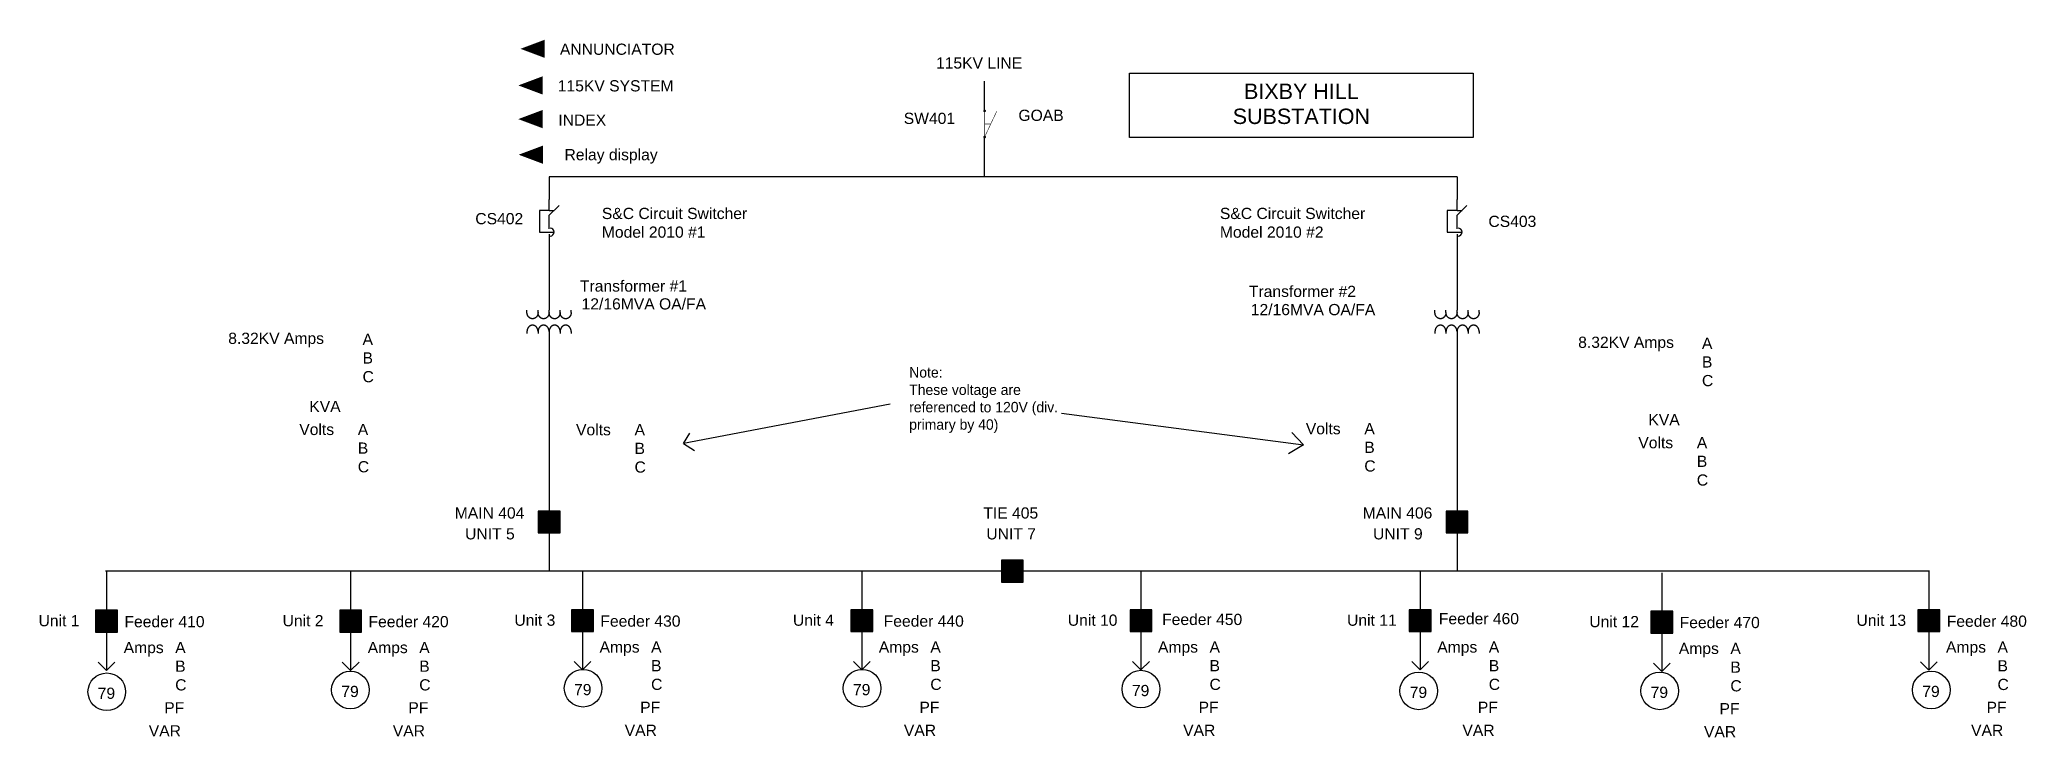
# Model space of a CAD drawing. Extents: x -11.4 to 26.7, y 6.3 to 19.7.
import ezdxf
from ezdxf.enums import TextEntityAlignment as Align

# ---------------------------------------------------------------- set-up
doc = ezdxf.new("R2010")
doc.units = 0
doc.header["$MEASUREMENT"] = 0
doc.layers.get('0').update_dxf_attribs({"color": 6, "linetype": 'CONTINUOUS'})
for name, color, linetype in [('DISPLAY', 7, 'CONTINUOUS'), ('STATE_1', 3, 'CONTINUOUS'), ('STATE_2', 1, 'CONTINUOUS')]:
    doc.layers.add(name, color=color, linetype=linetype)
doc.styles.add('ARIAL', font='txt')

msp = doc.modelspace()

# ---------------------------------------------------------------- texts
at = {"color": 6, "style": 'ARIAL'}
for s, p in [('ANNUNCIATOR', (-1.396, 19.4)), ('115KV SYSTEM', (-1.437, 18.698)), ('INDEX', (-1.426, 18.04))]:
    msp.add_text(s, height=0.215, dxfattribs=at).set_placement(p)
at = {"color": 3, "style": 'ARIAL'}
for s, p in [('BIXBY HILL', (12.82, 18.553)), ('SUBSTATION', (12.82, 18.073))]:
    msp.add_text(s, height=0.2949, dxfattribs=at).set_placement(p, align=Align.CENTER)
at = {"color": 2, "style": 'ARIAL'}
for s, p in [('S&C Circuit Switcher', (-0.592, 16.25)), ('S&C Circuit Switcher', (11.258, 16.25)), ('Model 2010 #1', (-0.592, 15.892)), ('Model 2010 #2', (11.258, 15.892)), ('Transformer #1', (-1.012, 14.858)), ('Transformer #2', (11.814, 14.755)), ('12/16MVA OA/FA', (-0.981, 14.515)), ('12/16MVA OA/FA', (11.85, 14.406)), ('8.32KV Amps', (-7.755, 13.855)), ('A', (-5.18, 13.836)), ('8.32KV Amps', (18.127, 13.779)), ('A', (20.5, 13.76)), ('C', (-5.18, 13.119)), ('B', (-5.18, 13.478)), ('B', (20.5, 13.402)), ('C', (20.5, 13.044)), ('KVA', (-6.201, 12.548)), ('Volts', (-6.393, 12.107)), ('A', (-5.271, 12.107)), ('Volts', (-1.087, 12.102)), ('A', (0.035, 12.102)), ('Volts', (12.905, 12.122)), ('A', (14.027, 12.122)), ('KVA', (19.473, 12.295)), ('B', (-5.271, 11.749)), ('B', (0.035, 11.744)), ('B', (14.027, 11.764)), ('Volts', (19.28, 11.854)), ('A', (20.402, 11.854)), ('C', (-5.271, 11.391)), ('C', (0.035, 11.386)), ('C', (14.027, 11.406)), ('B', (20.402, 11.496)), ('C', (20.402, 11.137)), ('Feeder 410', (-9.745, 8.421)), ('Feeder 420', (-5.066, 8.421)), ('Feeder 430', (-0.62, 8.431)), ('Feeder 440', (4.812, 8.431)), ('Feeder 450', (10.15, 8.463)), ('Feeder 460', (15.456, 8.478)), ('Feeder 470', (20.073, 8.404)), ('Feeder 480', (25.194, 8.429)), ('Amps', (-9.76, 7.924)), ('A', (-8.772, 7.924)), ('Amps', (-5.081, 7.924)), ('A', (-4.093, 7.924)), ('Amps', (-0.636, 7.934)), ('A', (0.352, 7.934)), ('Amps', (4.718, 7.934)), ('A', (5.706, 7.934)), ('Amps', (10.071, 7.934)), ('A', (11.059, 7.934)), ('Amps', (15.425, 7.934)), ('A', (16.413, 7.934)), ('Amps', (20.057, 7.907)), ('A', (21.045, 7.907)), ('Amps', (25.179, 7.933)), ('A', (26.167, 7.933)), ('B', (-8.772, 7.566)), ('B', (-4.093, 7.566)), ('B', (0.352, 7.576)), ('B', (5.706, 7.576)), ('B', (11.059, 7.576)), ('B', (16.413, 7.576)), ('B', (21.045, 7.548)), ('B', (26.167, 7.574)), ('C', (-8.772, 7.208)), ('C', (-4.093, 7.208)), ('C', (0.352, 7.218)), ('C', (5.706, 7.218)), ('C', (11.059, 7.218)), ('C', (16.413, 7.218)), ('C', (21.045, 7.19)), ('C', (26.167, 7.216)), ('PF', (-8.982, 6.768)), ('PF', (-4.302, 6.768)), ('PF', (0.143, 6.778)), ('PF', (5.497, 6.778)), ('PF', (10.85, 6.778)), ('PF', (16.204, 6.778)), ('PF', (20.836, 6.751)), ('PF', (25.957, 6.777)), ('VAR', (-9.279, 6.327)), ('VAR', (-4.6, 6.327)), ('VAR', (-0.154, 6.337)), ('VAR', (5.199, 6.337)), ('VAR', (10.553, 6.337)), ('VAR', (15.907, 6.337)), ('VAR', (20.539, 6.31)), ('VAR', (25.66, 6.336))]:
    msp.add_text(s, height=0.215, dxfattribs=at).set_placement(p)
for s, p in [('MAIN 404', (-2.745, 10.505)), ('TIE 405', (7.248, 10.505)), ('MAIN 406', (14.663, 10.505)), ('UNIT 5', (-2.738, 10.105)), ('UNIT 7', (7.255, 10.105)), ('UNIT 9', (14.67, 10.105)), ('Unit 1', (-11, 8.439)), ('Unit 2', (-6.321, 8.439)), ('Unit 3', (-1.876, 8.449)), ('Unit 4', (3.464, 8.449)), ('Unit 10', (8.818, 8.449)), ('Unit 11', (14.172, 8.449)), ('Unit 12', (18.817, 8.421)), ('Unit 13', (23.939, 8.447)), ('79', (-10.091, 7.047)), ('79', (-5.42, 7.082)), ('79', (-0.958, 7.117)), ('79', (4.39, 7.117)), ('79', (9.738, 7.099)), ('79', (15.064, 7.065)), ('79', (19.683, 7.065)), ('79', (24.891, 7.082))]:
    msp.add_text(s, height=0.215, dxfattribs=at).set_placement(p, align=Align.CENTER)
at = {"layer": 'DISPLAY', "color": 2, "style": 'ARIAL'}
msp.add_text('115KV LINE', height=0.215, dxfattribs=at).set_placement((6.641, 19.136), align=Align.CENTER)
for s, p in [('SW401', (5.196, 18.074)), ('GOAB', (7.395, 18.132)), ('CS402', (-3.018, 16.15)), ('CS403', (16.406, 16.098))]:
    msp.add_text(s, height=0.215, dxfattribs=at).set_placement(p)
at = {"layer": 'DISPLAY', "color": 6, "style": 'ARIAL'}
msp.add_text('Relay display', height=0.215, dxfattribs=at).set_placement((-1.308, 17.378))
at = {"layer": 'DISPLAY', "insert": (5.301, 13.409), "char_height": 0.2, "width": 3.0947, "attachment_point": 1}
msp.add_mtext('Note:\\PThese voltage are referenced to 120V (div. primary by 40)', dxfattribs=at)

# ---------------------------------------------------------------- blocks, each defined once
blk = doc.blocks.new('2_STATE_BRKR_SYMBOL_ST1-GR')
at = {"color": 6}
blk.add_lwpolyline([(6.047, 4.105), (6.467, 4.105), (6.467, 4.525), (6.047, 4.525)], close=True, dxfattribs=at)
at = {"layer": 'STATE_1', "color": 3, "linetype": 'Continuous'}
blk.add_line((6.408, 4.105), (6.408, 4.525), dxfattribs=at)
at = {"layer": 'STATE_1', "color": 3, "linetype": 'Continuous', "const_width": 0.0588}
for points in [[(6.047, 4.496), (6.467, 4.496)], [(6.077, 4.525), (6.077, 4.105)], [(6.438, 4.525), (6.438, 4.105)], [(6.047, 4.134), (6.467, 4.134)]]:
    blk.add_lwpolyline(points, dxfattribs=at)
at = {"layer": 'STATE_2', "color": 1}
blk.add_solid([(6.047, 4.105), (6.047, 4.525), (6.467, 4.105), (6.467, 4.525)], dxfattribs=at)
at = {"color": 6, "linetype": 'Continuous', "flags": 9}
blk.add_attdef('LINKAGE', (5.991, 3.959), '', height=0.084, dxfattribs=at)
blk = doc.blocks.new('ARROW_HEAD_DISPLAY_REF0')
at = {"color": 5}
blk.add_solid([(0.125, -0.09375), (-0.125, 0), (0.125, 0.09375)], dxfattribs=at)
at = {"flags": 9}
blk.add_attdef('DISPLAY', (-0.25, -0.25), '', height=0.075, dxfattribs=at)
blk = doc.blocks.new('CIRCUIT_SWITCHER_ST1-GREE0')
at = {"color": 6}
for p, q in [((0, 0.416), (0, 0)), ((0.186, 0.416), (0, 0.416)), ((0.186, 0.416), (0.186, 0.625)), ((0.186, 0.324), (0.377, 0.508)), ((0.186, 0.416), (0.282, 0.416)), ((0.186, 0.06), (0.186, 0.324)), ((0, 0), (0.284, 0))]:
    blk.add_line(p, q, dxfattribs=at)
blk.add_arc((0.206, 0), 0.0778, 270, 90, dxfattribs=at)
at = {"layer": 'STATE_1', "color": 3}
for p, q in [((0, 0.416), (0, 0)), ((0.186, 0.416), (0, 0.416)), ((0.186, 0.416), (0.186, 0.625)), ((0.186, 0.324), (0.377, 0.508)), ((0.186, 0.416), (0.282, 0.416)), ((0.186, 0.06), (0.186, 0.324)), ((0, 0), (0.284, 0))]:
    blk.add_line(p, q, dxfattribs=at)
blk.add_arc((0.206, 0), 0.0778, 270, 90, dxfattribs=at)
at = {"layer": 'STATE_2', "color": 1}
for p, q in [((0, 0.416), (0, 0)), ((0.186, 0.416), (0, 0.416)), ((0.186, 0.416), (0.186, 0.625)), ((0.186, 0.324), (0.377, 0.508)), ((0.186, 0.416), (0.282, 0.416)), ((0.186, 0.06), (0.186, 0.324)), ((0, 0), (0.284, 0))]:
    blk.add_line(p, q, dxfattribs=at)
blk.add_arc((0.206, 0), 0.0778, 270, 90, dxfattribs=at)
at = {"linetype": 'Continuous', "style": 'ARIAL', "flags": 9}
blk.add_attdef('LINKAGE', (-0.063, -0.37), '', height=0.1, dxfattribs=at)
blk = doc.blocks.new('SWITCH-1_ST1-GREEN_ST2-RE0')
at = {"const_width": 0.025}
for points in [[(-0.013, 0, 1), (0.013, 0, 1)], [(0.487, 0, 1), (0.512, 0, 1)]]:
    blk.add_lwpolyline(points, format="xyb", close=True, dxfattribs=at)
at = {"const_width": 0.01}
for points in [[(0, 0), (0.5, 0.236)], [(0.5, 0), (0, 0)], [(0.294, 0), (0.205, 0)], [(0.25, 0.123), (0.25, 0)]]:
    blk.add_lwpolyline(points, dxfattribs=at)
at = {"layer": 'STATE_1', "const_width": 0.025}
for points in [[(-0.013, 0, 1), (0.013, 0, 1)], [(0.487, 0, 1), (0.512, 0, 1)]]:
    blk.add_lwpolyline(points, format="xyb", close=True, dxfattribs=at)
at = {"layer": 'STATE_1', "const_width": 0.01}
for points in [[(0, 0), (0.5, 0.236)], [(0.294, 0), (0.205, 0)], [(0.25, 0.123), (0.25, 0)]]:
    blk.add_lwpolyline(points, dxfattribs=at)
at = {"layer": 'STATE_2', "const_width": 0.025}
for points in [[(-0.013, 0, 1), (0.013, 0, 1)], [(0.487, 0, 1), (0.512, 0, 1)]]:
    blk.add_lwpolyline(points, format="xyb", close=True, dxfattribs=at)
at = {"layer": 'STATE_2', "const_width": 0.01}
blk.add_lwpolyline([(0.5, 0), (0, 0)], dxfattribs=at)
at = {"linetype": 'Continuous', "style": 'ARIAL', "flags": 9}
blk.add_attdef('LINKAGE', (-0.063, -0.37), '', height=0.1, dxfattribs=at)
blk = doc.blocks.new('ARROW_HEAD_DISPLAY_REF')
at = {"color": 5}
blk.add_solid([(0.125, -0.09375), (-0.125, 0), (0.125, 0.09375)], dxfattribs=at)
at = {"flags": 9}
blk.add_attdef('DISPLAY', (-0.25, -0.25), '', height=0.075, dxfattribs=at)

# ---------------------------------------------------------------- linework, layer by layer
at = {"color": 4}
msp.add_lwpolyline([(9.523, 19.05), (16.114, 19.05), (16.114, 17.813), (9.523, 17.813)], close=True, dxfattribs=at)
at = {"color": 2}
for points in [[(-1.815, 14.458, 0), (-1.815, 14.455, 0), (-1.816, 14.452, 0), (-1.816, 14.449, 0), (-1.816, 14.446, 0), (-1.816, 14.443, 0), (-1.817, 14.44, 0), (-1.817, 14.437, 0), (-1.817, 14.434, 0), (-1.818, 14.432, 0), (-1.819, 14.429, 0), (-1.819, 14.426, 0), (-1.82, 14.423, 0), (-1.821, 14.42, 0), (-1.822, 14.417, 0), (-1.822, 14.415, 0), (-1.823, 14.412, 0), (-1.824, 14.409, 0), (-1.826, 14.406, 0), (-1.827, 14.404, 0), (-1.828, 14.401, 0), (-1.829, 14.398, 0), (-1.83, 14.396, 0), (-1.832, 14.393, 0), (-1.833, 14.391, 0), (-1.835, 14.388, 0), (-1.836, 14.386, 0), (-1.838, 14.384, 0), (-1.839, 14.381, 0), (-1.841, 14.379, 0), (-1.843, 14.377, 0), (-1.845, 14.375, 0), (-1.846, 14.373, 0), (-1.848, 14.371, 0), (-1.85, 14.369, 0), (-1.852, 14.367, 0), (-1.854, 14.365, 0), (-1.856, 14.363, 0), (-1.858, 14.361, 0), (-1.86, 14.359, 0), (-1.862, 14.358, 0), (-1.865, 14.356, 0), (-1.867, 14.354, 0), (-1.869, 14.353, 0), (-1.871, 14.351, 0), (-1.874, 14.35, 0), (-1.876, 14.349, 0), (-1.878, 14.348, 0), (-1.881, 14.346, 0), (-1.883, 14.345, 0), (-1.886, 14.344, 0), (-1.888, 14.343, 0), (-1.891, 14.342, 0), (-1.893, 14.342, 0), (-1.896, 14.341, 0), (-1.898, 14.34, 0), (-1.901, 14.34, 0), (-1.903, 14.339, 0), (-1.906, 14.339, 0), (-1.908, 14.338, 0), (-1.911, 14.338, 0), (-1.913, 14.338, 0), (-1.916, 14.337, 0), (-1.919, 14.337, 0), (-1.921, 14.337, 0), (-1.924, 14.337, 0), (-1.926, 14.337, 0), (-1.929, 14.338, 0), (-1.932, 14.338, 0), (-1.934, 14.338, 0), (-1.937, 14.339, 0), (-1.939, 14.339, 0), (-1.942, 14.34, 0), (-1.944, 14.34, 0), (-1.947, 14.341, 0), (-1.949, 14.342, 0), (-1.952, 14.342, 0), (-1.954, 14.343, 0), (-1.957, 14.344, 0), (-1.959, 14.345, 0), (-1.962, 14.346, 0), (-1.964, 14.348, 0), (-1.967, 14.349, 0), (-1.969, 14.35, 0), (-1.971, 14.351, 0), (-1.973, 14.353, 0), (-1.976, 14.354, 0), (-1.978, 14.356, 0), (-1.98, 14.358, 0), (-1.982, 14.359, 0), (-1.984, 14.361, 0), (-1.986, 14.363, 0), (-1.988, 14.365, 0), (-1.99, 14.367, 0), (-1.992, 14.369, 0), (-1.994, 14.371, 0), (-1.996, 14.373, 0), (-1.998, 14.375, 0), (-2, 14.377, 0), (-2.001, 14.379, 0), (-2.003, 14.381, 0), (-2.005, 14.384, 0), (-2.006, 14.386, 0), (-2.008, 14.388, 0), (-2.009, 14.391, 0), (-2.011, 14.393, 0), (-2.012, 14.396, 0), (-2.013, 14.398, 0), (-2.015, 14.401, 0), (-2.016, 14.404, 0), (-2.017, 14.406, 0), (-2.018, 14.409, 0), (-2.019, 14.412, 0), (-2.02, 14.415, 0), (-2.021, 14.417, 0), (-2.022, 14.42, 0), (-2.023, 14.423, 0), (-2.023, 14.426, 0), (-2.024, 14.429, 0), (-2.025, 14.432, 0), (-2.025, 14.434, 0), (-2.026, 14.437, 0), (-2.026, 14.44, 0), (-2.026, 14.443, 0), (-2.027, 14.446, 0), (-2.027, 14.449, 0), (-2.027, 14.452, 0), (-2.027, 14.455, 0), (-2.027, 14.458, 0)], [(-1.815, 14.093, 0), (-1.815, 14.096, 0), (-1.816, 14.099, 0), (-1.816, 14.102, 0), (-1.816, 14.105, 0), (-1.816, 14.108, 0), (-1.817, 14.111, 0), (-1.817, 14.114, 0), (-1.817, 14.117, 0), (-1.818, 14.12, 0), (-1.819, 14.122, 0), (-1.819, 14.125, 0), (-1.82, 14.128, 0), (-1.821, 14.131, 0), (-1.822, 14.134, 0), (-1.822, 14.137, 0), (-1.823, 14.139, 0), (-1.824, 14.142, 0), (-1.826, 14.145, 0), (-1.827, 14.147, 0), (-1.828, 14.15, 0), (-1.829, 14.153, 0), (-1.83, 14.155, 0), (-1.832, 14.158, 0), (-1.833, 14.16, 0), (-1.835, 14.163, 0), (-1.836, 14.165, 0), (-1.838, 14.167, 0), (-1.839, 14.17, 0), (-1.841, 14.172, 0), (-1.843, 14.174, 0), (-1.845, 14.176, 0), (-1.846, 14.178, 0), (-1.848, 14.181, 0), (-1.85, 14.183, 0), (-1.852, 14.185, 0), (-1.854, 14.186, 0), (-1.856, 14.188, 0), (-1.858, 14.19, 0), (-1.86, 14.192, 0), (-1.862, 14.193, 0), (-1.865, 14.195, 0), (-1.867, 14.197, 0), (-1.869, 14.198, 0), (-1.871, 14.2, 0), (-1.874, 14.201, 0), (-1.876, 14.202, 0), (-1.878, 14.203, 0), (-1.881, 14.205, 0), (-1.883, 14.206, 0), (-1.886, 14.207, 0), (-1.888, 14.208, 0), (-1.891, 14.209, 0), (-1.893, 14.209, 0), (-1.896, 14.21, 0), (-1.898, 14.211, 0), (-1.901, 14.212, 0), (-1.903, 14.212, 0), (-1.906, 14.213, 0), (-1.908, 14.213, 0), (-1.911, 14.213, 0), (-1.913, 14.214, 0), (-1.916, 14.214, 0), (-1.919, 14.214, 0), (-1.921, 14.214, 0), (-1.924, 14.214, 0), (-1.926, 14.214, 0), (-1.929, 14.214, 0), (-1.932, 14.213, 0), (-1.934, 14.213, 0), (-1.937, 14.213, 0), (-1.939, 14.212, 0), (-1.942, 14.212, 0), (-1.944, 14.211, 0), (-1.947, 14.21, 0), (-1.949, 14.209, 0), (-1.952, 14.209, 0), (-1.954, 14.208, 0), (-1.957, 14.207, 0), (-1.959, 14.206, 0), (-1.962, 14.205, 0), (-1.964, 14.203, 0), (-1.967, 14.202, 0), (-1.969, 14.201, 0), (-1.971, 14.2, 0), (-1.973, 14.198, 0), (-1.976, 14.197, 0), (-1.978, 14.195, 0), (-1.98, 14.193, 0), (-1.982, 14.192, 0), (-1.984, 14.19, 0), (-1.986, 14.188, 0), (-1.988, 14.186, 0), (-1.99, 14.185, 0), (-1.992, 14.183, 0), (-1.994, 14.181, 0), (-1.996, 14.178, 0), (-1.998, 14.176, 0), (-2, 14.174, 0), (-2.001, 14.172, 0), (-2.003, 14.17, 0), (-2.005, 14.167, 0), (-2.006, 14.165, 0), (-2.008, 14.163, 0), (-2.009, 14.16, 0), (-2.011, 14.158, 0), (-2.012, 14.155, 0), (-2.013, 14.153, 0), (-2.015, 14.15, 0), (-2.016, 14.147, 0), (-2.017, 14.145, 0), (-2.018, 14.142, 0), (-2.019, 14.139, 0), (-2.02, 14.137, 0), (-2.021, 14.134, 0), (-2.022, 14.131, 0), (-2.023, 14.128, 0), (-2.023, 14.125, 0), (-2.024, 14.122, 0), (-2.025, 14.12, 0), (-2.025, 14.117, 0), (-2.026, 14.114, 0), (-2.026, 14.111, 0), (-2.026, 14.108, 0), (-2.027, 14.105, 0), (-2.027, 14.102, 0), (-2.027, 14.099, 0), (-2.027, 14.096, 0), (-2.027, 14.093, 0)], [(-1.604, 14.458, 0), (-1.604, 14.455, 0), (-1.604, 14.452, 0), (-1.604, 14.449, 0), (-1.604, 14.446, 0), (-1.604, 14.443, 0), (-1.605, 14.44, 0), (-1.605, 14.437, 0), (-1.606, 14.434, 0), (-1.606, 14.432, 0), (-1.607, 14.429, 0), (-1.607, 14.426, 0), (-1.608, 14.423, 0), (-1.609, 14.42, 0), (-1.61, 14.417, 0), (-1.611, 14.415, 0), (-1.612, 14.412, 0), (-1.613, 14.409, 0), (-1.614, 14.406, 0), (-1.615, 14.404, 0), (-1.616, 14.401, 0), (-1.617, 14.398, 0), (-1.619, 14.396, 0), (-1.62, 14.393, 0), (-1.621, 14.391, 0), (-1.623, 14.388, 0), (-1.624, 14.386, 0), (-1.626, 14.384, 0), (-1.628, 14.381, 0), (-1.629, 14.379, 0), (-1.631, 14.377, 0), (-1.633, 14.375, 0), (-1.635, 14.373, 0), (-1.637, 14.371, 0), (-1.638, 14.369, 0), (-1.64, 14.367, 0), (-1.642, 14.365, 0), (-1.644, 14.363, 0), (-1.646, 14.361, 0), (-1.649, 14.359, 0), (-1.651, 14.358, 0), (-1.653, 14.356, 0), (-1.655, 14.354, 0), (-1.657, 14.353, 0), (-1.66, 14.351, 0), (-1.662, 14.35, 0), (-1.664, 14.349, 0), (-1.667, 14.348, 0), (-1.669, 14.346, 0), (-1.671, 14.345, 0), (-1.674, 14.344, 0), (-1.676, 14.343, 0), (-1.679, 14.342, 0), (-1.681, 14.342, 0), (-1.684, 14.341, 0), (-1.686, 14.34, 0), (-1.689, 14.34, 0), (-1.691, 14.339, 0), (-1.694, 14.339, 0), (-1.697, 14.338, 0), (-1.699, 14.338, 0), (-1.702, 14.338, 0), (-1.704, 14.337, 0), (-1.707, 14.337, 0), (-1.71, 14.337, 0), (-1.712, 14.337, 0), (-1.715, 14.337, 0), (-1.717, 14.338, 0), (-1.72, 14.338, 0), (-1.722, 14.338, 0), (-1.725, 14.339, 0), (-1.728, 14.339, 0), (-1.73, 14.34, 0), (-1.733, 14.34, 0), (-1.735, 14.341, 0), (-1.738, 14.342, 0), (-1.74, 14.342, 0), (-1.743, 14.343, 0), (-1.745, 14.344, 0), (-1.748, 14.345, 0), (-1.75, 14.346, 0), (-1.752, 14.348, 0), (-1.755, 14.349, 0), (-1.757, 14.35, 0), (-1.759, 14.351, 0), (-1.762, 14.353, 0), (-1.764, 14.354, 0), (-1.766, 14.356, 0), (-1.768, 14.358, 0), (-1.77, 14.359, 0), (-1.773, 14.361, 0), (-1.775, 14.363, 0), (-1.777, 14.365, 0), (-1.779, 14.367, 0), (-1.781, 14.369, 0), (-1.783, 14.371, 0), (-1.784, 14.373, 0), (-1.786, 14.375, 0), (-1.788, 14.377, 0), (-1.79, 14.379, 0), (-1.791, 14.381, 0), (-1.793, 14.384, 0), (-1.795, 14.386, 0), (-1.796, 14.388, 0), (-1.798, 14.391, 0), (-1.799, 14.393, 0), (-1.8, 14.396, 0), (-1.802, 14.398, 0), (-1.803, 14.401, 0), (-1.804, 14.404, 0), (-1.805, 14.406, 0), (-1.806, 14.409, 0), (-1.807, 14.412, 0), (-1.808, 14.415, 0), (-1.809, 14.417, 0), (-1.81, 14.42, 0), (-1.811, 14.423, 0), (-1.812, 14.426, 0), (-1.812, 14.429, 0), (-1.813, 14.432, 0), (-1.813, 14.434, 0), (-1.814, 14.437, 0), (-1.814, 14.44, 0), (-1.815, 14.443, 0), (-1.815, 14.446, 0), (-1.815, 14.449, 0), (-1.815, 14.452, 0), (-1.815, 14.455, 0), (-1.815, 14.458, 0)], [(-1.604, 14.093, 0), (-1.604, 14.096, 0), (-1.604, 14.099, 0), (-1.604, 14.102, 0), (-1.604, 14.105, 0), (-1.604, 14.108, 0), (-1.605, 14.111, 0), (-1.605, 14.114, 0), (-1.606, 14.117, 0), (-1.606, 14.12, 0), (-1.607, 14.122, 0), (-1.607, 14.125, 0), (-1.608, 14.128, 0), (-1.609, 14.131, 0), (-1.61, 14.134, 0), (-1.611, 14.137, 0), (-1.612, 14.139, 0), (-1.613, 14.142, 0), (-1.614, 14.145, 0), (-1.615, 14.147, 0), (-1.616, 14.15, 0), (-1.617, 14.153, 0), (-1.619, 14.155, 0), (-1.62, 14.158, 0), (-1.621, 14.16, 0), (-1.623, 14.163, 0), (-1.624, 14.165, 0), (-1.626, 14.167, 0), (-1.628, 14.17, 0), (-1.629, 14.172, 0), (-1.631, 14.174, 0), (-1.633, 14.176, 0), (-1.635, 14.178, 0), (-1.637, 14.181, 0), (-1.638, 14.183, 0), (-1.64, 14.185, 0), (-1.642, 14.186, 0), (-1.644, 14.188, 0), (-1.646, 14.19, 0), (-1.649, 14.192, 0), (-1.651, 14.193, 0), (-1.653, 14.195, 0), (-1.655, 14.197, 0), (-1.657, 14.198, 0), (-1.66, 14.2, 0), (-1.662, 14.201, 0), (-1.664, 14.202, 0), (-1.667, 14.203, 0), (-1.669, 14.205, 0), (-1.671, 14.206, 0), (-1.674, 14.207, 0), (-1.676, 14.208, 0), (-1.679, 14.209, 0), (-1.681, 14.209, 0), (-1.684, 14.21, 0), (-1.686, 14.211, 0), (-1.689, 14.212, 0), (-1.691, 14.212, 0), (-1.694, 14.213, 0), (-1.697, 14.213, 0), (-1.699, 14.213, 0), (-1.702, 14.214, 0), (-1.704, 14.214, 0), (-1.707, 14.214, 0), (-1.71, 14.214, 0), (-1.712, 14.214, 0), (-1.715, 14.214, 0), (-1.717, 14.214, 0), (-1.72, 14.213, 0), (-1.722, 14.213, 0), (-1.725, 14.213, 0), (-1.728, 14.212, 0), (-1.73, 14.212, 0), (-1.733, 14.211, 0), (-1.735, 14.21, 0), (-1.738, 14.209, 0), (-1.74, 14.209, 0), (-1.743, 14.208, 0), (-1.745, 14.207, 0), (-1.748, 14.206, 0), (-1.75, 14.205, 0), (-1.752, 14.203, 0), (-1.755, 14.202, 0), (-1.757, 14.201, 0), (-1.759, 14.2, 0), (-1.762, 14.198, 0), (-1.764, 14.197, 0), (-1.766, 14.195, 0), (-1.768, 14.193, 0), (-1.77, 14.192, 0), (-1.773, 14.19, 0), (-1.775, 14.188, 0), (-1.777, 14.186, 0), (-1.779, 14.185, 0), (-1.781, 14.183, 0), (-1.783, 14.181, 0), (-1.784, 14.178, 0), (-1.786, 14.176, 0), (-1.788, 14.174, 0), (-1.79, 14.172, 0), (-1.791, 14.17, 0), (-1.793, 14.167, 0), (-1.795, 14.165, 0), (-1.796, 14.163, 0), (-1.798, 14.16, 0), (-1.799, 14.158, 0), (-1.8, 14.155, 0), (-1.802, 14.153, 0), (-1.803, 14.15, 0), (-1.804, 14.147, 0), (-1.805, 14.145, 0), (-1.806, 14.142, 0), (-1.807, 14.139, 0), (-1.808, 14.137, 0), (-1.809, 14.134, 0), (-1.81, 14.131, 0), (-1.811, 14.128, 0), (-1.812, 14.125, 0), (-1.812, 14.122, 0), (-1.813, 14.12, 0), (-1.813, 14.117, 0), (-1.814, 14.114, 0), (-1.814, 14.111, 0), (-1.815, 14.108, 0), (-1.815, 14.105, 0), (-1.815, 14.102, 0), (-1.815, 14.099, 0), (-1.815, 14.096, 0), (-1.815, 14.093, 0)], [(-1.392, 14.458, 0), (-1.392, 14.455, 0), (-1.392, 14.452, 0), (-1.392, 14.449, 0), (-1.392, 14.446, 0), (-1.393, 14.443, 0), (-1.393, 14.44, 0), (-1.393, 14.437, 0), (-1.394, 14.434, 0), (-1.394, 14.432, 0), (-1.395, 14.429, 0), (-1.396, 14.426, 0), (-1.396, 14.423, 0), (-1.397, 14.42, 0), (-1.398, 14.417, 0), (-1.399, 14.415, 0), (-1.4, 14.412, 0), (-1.401, 14.409, 0), (-1.402, 14.406, 0), (-1.403, 14.404, 0), (-1.404, 14.401, 0), (-1.406, 14.398, 0), (-1.407, 14.396, 0), (-1.408, 14.393, 0), (-1.41, 14.391, 0), (-1.411, 14.388, 0), (-1.413, 14.386, 0), (-1.414, 14.384, 0), (-1.416, 14.381, 0), (-1.418, 14.379, 0), (-1.419, 14.377, 0), (-1.421, 14.375, 0), (-1.423, 14.373, 0), (-1.425, 14.371, 0), (-1.427, 14.369, 0), (-1.429, 14.367, 0), (-1.431, 14.365, 0), (-1.433, 14.363, 0), (-1.435, 14.361, 0), (-1.437, 14.359, 0), (-1.439, 14.358, 0), (-1.441, 14.356, 0), (-1.443, 14.354, 0), (-1.446, 14.353, 0), (-1.448, 14.351, 0), (-1.45, 14.35, 0), (-1.453, 14.349, 0), (-1.455, 14.348, 0), (-1.457, 14.346, 0), (-1.46, 14.345, 0), (-1.462, 14.344, 0), (-1.465, 14.343, 0), (-1.467, 14.342, 0), (-1.47, 14.342, 0), (-1.472, 14.341, 0), (-1.475, 14.34, 0), (-1.477, 14.34, 0), (-1.48, 14.339, 0), (-1.482, 14.339, 0), (-1.485, 14.338, 0), (-1.487, 14.338, 0), (-1.49, 14.338, 0), (-1.493, 14.337, 0), (-1.495, 14.337, 0), (-1.498, 14.337, 0), (-1.5, 14.337, 0), (-1.503, 14.337, 0), (-1.506, 14.338, 0), (-1.508, 14.338, 0), (-1.511, 14.338, 0), (-1.513, 14.339, 0), (-1.516, 14.339, 0), (-1.518, 14.34, 0), (-1.521, 14.34, 0), (-1.523, 14.341, 0), (-1.526, 14.342, 0), (-1.529, 14.342, 0), (-1.531, 14.343, 0), (-1.533, 14.344, 0), (-1.536, 14.345, 0), (-1.538, 14.346, 0), (-1.541, 14.348, 0), (-1.543, 14.349, 0), (-1.545, 14.35, 0), (-1.548, 14.351, 0), (-1.55, 14.353, 0), (-1.552, 14.354, 0), (-1.554, 14.356, 0), (-1.557, 14.358, 0), (-1.559, 14.359, 0), (-1.561, 14.361, 0), (-1.563, 14.363, 0), (-1.565, 14.365, 0), (-1.567, 14.367, 0), (-1.569, 14.369, 0), (-1.571, 14.371, 0), (-1.573, 14.373, 0), (-1.574, 14.375, 0), (-1.576, 14.377, 0), (-1.578, 14.379, 0), (-1.58, 14.381, 0), (-1.581, 14.384, 0), (-1.583, 14.386, 0), (-1.584, 14.388, 0), (-1.586, 14.391, 0), (-1.587, 14.393, 0), (-1.589, 14.396, 0), (-1.59, 14.398, 0), (-1.591, 14.401, 0), (-1.592, 14.404, 0), (-1.593, 14.406, 0), (-1.595, 14.409, 0), (-1.596, 14.412, 0), (-1.597, 14.415, 0), (-1.597, 14.417, 0), (-1.598, 14.42, 0), (-1.599, 14.423, 0), (-1.6, 14.426, 0), (-1.6, 14.429, 0), (-1.601, 14.432, 0), (-1.602, 14.434, 0), (-1.602, 14.437, 0), (-1.602, 14.44, 0), (-1.603, 14.443, 0), (-1.603, 14.446, 0), (-1.603, 14.449, 0), (-1.604, 14.452, 0), (-1.604, 14.455, 0), (-1.604, 14.458, 0)], [(-1.392, 14.093, 0), (-1.392, 14.096, 0), (-1.392, 14.099, 0), (-1.392, 14.102, 0), (-1.392, 14.105, 0), (-1.393, 14.108, 0), (-1.393, 14.111, 0), (-1.393, 14.114, 0), (-1.394, 14.117, 0), (-1.394, 14.12, 0), (-1.395, 14.122, 0), (-1.396, 14.125, 0), (-1.396, 14.128, 0), (-1.397, 14.131, 0), (-1.398, 14.134, 0), (-1.399, 14.137, 0), (-1.4, 14.139, 0), (-1.401, 14.142, 0), (-1.402, 14.145, 0), (-1.403, 14.147, 0), (-1.404, 14.15, 0), (-1.406, 14.153, 0), (-1.407, 14.155, 0), (-1.408, 14.158, 0), (-1.41, 14.16, 0), (-1.411, 14.163, 0), (-1.413, 14.165, 0), (-1.414, 14.167, 0), (-1.416, 14.17, 0), (-1.418, 14.172, 0), (-1.419, 14.174, 0), (-1.421, 14.176, 0), (-1.423, 14.178, 0), (-1.425, 14.181, 0), (-1.427, 14.183, 0), (-1.429, 14.185, 0), (-1.431, 14.186, 0), (-1.433, 14.188, 0), (-1.435, 14.19, 0), (-1.437, 14.192, 0), (-1.439, 14.193, 0), (-1.441, 14.195, 0), (-1.443, 14.197, 0), (-1.446, 14.198, 0), (-1.448, 14.2, 0), (-1.45, 14.201, 0), (-1.453, 14.202, 0), (-1.455, 14.203, 0), (-1.457, 14.205, 0), (-1.46, 14.206, 0), (-1.462, 14.207, 0), (-1.465, 14.208, 0), (-1.467, 14.209, 0), (-1.47, 14.209, 0), (-1.472, 14.21, 0), (-1.475, 14.211, 0), (-1.477, 14.212, 0), (-1.48, 14.212, 0), (-1.482, 14.213, 0), (-1.485, 14.213, 0), (-1.487, 14.213, 0), (-1.49, 14.214, 0), (-1.493, 14.214, 0), (-1.495, 14.214, 0), (-1.498, 14.214, 0), (-1.5, 14.214, 0), (-1.503, 14.214, 0), (-1.506, 14.214, 0), (-1.508, 14.213, 0), (-1.511, 14.213, 0), (-1.513, 14.213, 0), (-1.516, 14.212, 0), (-1.518, 14.212, 0), (-1.521, 14.211, 0), (-1.523, 14.21, 0), (-1.526, 14.209, 0), (-1.529, 14.209, 0), (-1.531, 14.208, 0), (-1.533, 14.207, 0), (-1.536, 14.206, 0), (-1.538, 14.205, 0), (-1.541, 14.203, 0), (-1.543, 14.202, 0), (-1.545, 14.201, 0), (-1.548, 14.2, 0), (-1.55, 14.198, 0), (-1.552, 14.197, 0), (-1.554, 14.195, 0), (-1.557, 14.193, 0), (-1.559, 14.192, 0), (-1.561, 14.19, 0), (-1.563, 14.188, 0), (-1.565, 14.186, 0), (-1.567, 14.185, 0), (-1.569, 14.183, 0), (-1.571, 14.181, 0), (-1.573, 14.178, 0), (-1.574, 14.176, 0), (-1.576, 14.174, 0), (-1.578, 14.172, 0), (-1.58, 14.17, 0), (-1.581, 14.167, 0), (-1.583, 14.165, 0), (-1.584, 14.163, 0), (-1.586, 14.16, 0), (-1.587, 14.158, 0), (-1.589, 14.155, 0), (-1.59, 14.153, 0), (-1.591, 14.15, 0), (-1.592, 14.147, 0), (-1.593, 14.145, 0), (-1.595, 14.142, 0), (-1.596, 14.139, 0), (-1.597, 14.137, 0), (-1.597, 14.134, 0), (-1.598, 14.131, 0), (-1.599, 14.128, 0), (-1.6, 14.125, 0), (-1.6, 14.122, 0), (-1.601, 14.12, 0), (-1.602, 14.117, 0), (-1.602, 14.114, 0), (-1.602, 14.111, 0), (-1.603, 14.108, 0), (-1.603, 14.105, 0), (-1.603, 14.102, 0), (-1.604, 14.099, 0), (-1.604, 14.096, 0), (-1.604, 14.093, 0)], [(-1.18, 14.458, 0), (-1.18, 14.455, 0), (-1.18, 14.452, 0), (-1.18, 14.449, 0), (-1.181, 14.446, 0), (-1.181, 14.443, 0), (-1.181, 14.44, 0), (-1.182, 14.437, 0), (-1.182, 14.434, 0), (-1.183, 14.432, 0), (-1.183, 14.429, 0), (-1.184, 14.426, 0), (-1.185, 14.423, 0), (-1.186, 14.42, 0), (-1.186, 14.417, 0), (-1.187, 14.415, 0), (-1.188, 14.412, 0), (-1.189, 14.409, 0), (-1.19, 14.406, 0), (-1.191, 14.404, 0), (-1.193, 14.401, 0), (-1.194, 14.398, 0), (-1.195, 14.396, 0), (-1.197, 14.393, 0), (-1.198, 14.391, 0), (-1.199, 14.388, 0), (-1.201, 14.386, 0), (-1.203, 14.384, 0), (-1.204, 14.381, 0), (-1.206, 14.379, 0), (-1.208, 14.377, 0), (-1.209, 14.375, 0), (-1.211, 14.373, 0), (-1.213, 14.371, 0), (-1.215, 14.369, 0), (-1.217, 14.367, 0), (-1.219, 14.365, 0), (-1.221, 14.363, 0), (-1.223, 14.361, 0), (-1.225, 14.359, 0), (-1.227, 14.358, 0), (-1.229, 14.356, 0), (-1.232, 14.354, 0), (-1.234, 14.353, 0), (-1.236, 14.351, 0), (-1.238, 14.35, 0), (-1.241, 14.349, 0), (-1.243, 14.348, 0), (-1.246, 14.346, 0), (-1.248, 14.345, 0), (-1.25, 14.344, 0), (-1.253, 14.343, 0), (-1.255, 14.342, 0), (-1.258, 14.342, 0), (-1.26, 14.341, 0), (-1.263, 14.34, 0), (-1.265, 14.34, 0), (-1.268, 14.339, 0), (-1.271, 14.339, 0), (-1.273, 14.338, 0), (-1.276, 14.338, 0), (-1.278, 14.338, 0), (-1.281, 14.337, 0), (-1.283, 14.337, 0), (-1.286, 14.337, 0), (-1.289, 14.337, 0), (-1.291, 14.337, 0), (-1.294, 14.338, 0), (-1.296, 14.338, 0), (-1.299, 14.338, 0), (-1.302, 14.339, 0), (-1.304, 14.339, 0), (-1.307, 14.34, 0), (-1.309, 14.34, 0), (-1.312, 14.341, 0), (-1.314, 14.342, 0), (-1.317, 14.342, 0), (-1.319, 14.343, 0), (-1.322, 14.344, 0), (-1.324, 14.345, 0), (-1.327, 14.346, 0), (-1.329, 14.348, 0), (-1.331, 14.349, 0), (-1.334, 14.35, 0), (-1.336, 14.351, 0), (-1.338, 14.353, 0), (-1.34, 14.354, 0), (-1.343, 14.356, 0), (-1.345, 14.358, 0), (-1.347, 14.359, 0), (-1.349, 14.361, 0), (-1.351, 14.363, 0), (-1.353, 14.365, 0), (-1.355, 14.367, 0), (-1.357, 14.369, 0), (-1.359, 14.371, 0), (-1.361, 14.373, 0), (-1.363, 14.375, 0), (-1.364, 14.377, 0), (-1.366, 14.379, 0), (-1.368, 14.381, 0), (-1.369, 14.384, 0), (-1.371, 14.386, 0), (-1.373, 14.388, 0), (-1.374, 14.391, 0), (-1.375, 14.393, 0), (-1.377, 14.396, 0), (-1.378, 14.398, 0), (-1.379, 14.401, 0), (-1.381, 14.404, 0), (-1.382, 14.406, 0), (-1.383, 14.409, 0), (-1.384, 14.412, 0), (-1.385, 14.415, 0), (-1.386, 14.417, 0), (-1.387, 14.42, 0), (-1.387, 14.423, 0), (-1.388, 14.426, 0), (-1.389, 14.429, 0), (-1.389, 14.432, 0), (-1.39, 14.434, 0), (-1.39, 14.437, 0), (-1.391, 14.44, 0), (-1.391, 14.443, 0), (-1.391, 14.446, 0), (-1.392, 14.449, 0), (-1.392, 14.452, 0), (-1.392, 14.455, 0), (-1.392, 14.458, 0)], [(-1.18, 14.093, 0), (-1.18, 14.096, 0), (-1.18, 14.099, 0), (-1.18, 14.102, 0), (-1.181, 14.105, 0), (-1.181, 14.108, 0), (-1.181, 14.111, 0), (-1.182, 14.114, 0), (-1.182, 14.117, 0), (-1.183, 14.12, 0), (-1.183, 14.122, 0), (-1.184, 14.125, 0), (-1.185, 14.128, 0), (-1.186, 14.131, 0), (-1.186, 14.134, 0), (-1.187, 14.137, 0), (-1.188, 14.139, 0), (-1.189, 14.142, 0), (-1.19, 14.145, 0), (-1.191, 14.147, 0), (-1.193, 14.15, 0), (-1.194, 14.153, 0), (-1.195, 14.155, 0), (-1.197, 14.158, 0), (-1.198, 14.16, 0), (-1.199, 14.163, 0), (-1.201, 14.165, 0), (-1.203, 14.167, 0), (-1.204, 14.17, 0), (-1.206, 14.172, 0), (-1.208, 14.174, 0), (-1.209, 14.176, 0), (-1.211, 14.178, 0), (-1.213, 14.181, 0), (-1.215, 14.183, 0), (-1.217, 14.185, 0), (-1.219, 14.186, 0), (-1.221, 14.188, 0), (-1.223, 14.19, 0), (-1.225, 14.192, 0), (-1.227, 14.193, 0), (-1.229, 14.195, 0), (-1.232, 14.197, 0), (-1.234, 14.198, 0), (-1.236, 14.2, 0), (-1.238, 14.201, 0), (-1.241, 14.202, 0), (-1.243, 14.203, 0), (-1.246, 14.205, 0), (-1.248, 14.206, 0), (-1.25, 14.207, 0), (-1.253, 14.208, 0), (-1.255, 14.209, 0), (-1.258, 14.209, 0), (-1.26, 14.21, 0), (-1.263, 14.211, 0), (-1.265, 14.212, 0), (-1.268, 14.212, 0), (-1.271, 14.213, 0), (-1.273, 14.213, 0), (-1.276, 14.213, 0), (-1.278, 14.214, 0), (-1.281, 14.214, 0), (-1.283, 14.214, 0), (-1.286, 14.214, 0), (-1.289, 14.214, 0), (-1.291, 14.214, 0), (-1.294, 14.214, 0), (-1.296, 14.213, 0), (-1.299, 14.213, 0), (-1.302, 14.213, 0), (-1.304, 14.212, 0), (-1.307, 14.212, 0), (-1.309, 14.211, 0), (-1.312, 14.21, 0), (-1.314, 14.209, 0), (-1.317, 14.209, 0), (-1.319, 14.208, 0), (-1.322, 14.207, 0), (-1.324, 14.206, 0), (-1.327, 14.205, 0), (-1.329, 14.203, 0), (-1.331, 14.202, 0), (-1.334, 14.201, 0), (-1.336, 14.2, 0), (-1.338, 14.198, 0), (-1.34, 14.197, 0), (-1.343, 14.195, 0), (-1.345, 14.193, 0), (-1.347, 14.192, 0), (-1.349, 14.19, 0), (-1.351, 14.188, 0), (-1.353, 14.186, 0), (-1.355, 14.185, 0), (-1.357, 14.183, 0), (-1.359, 14.181, 0), (-1.361, 14.178, 0), (-1.363, 14.176, 0), (-1.364, 14.174, 0), (-1.366, 14.172, 0), (-1.368, 14.17, 0), (-1.369, 14.167, 0), (-1.371, 14.165, 0), (-1.373, 14.163, 0), (-1.374, 14.16, 0), (-1.375, 14.158, 0), (-1.377, 14.155, 0), (-1.378, 14.153, 0), (-1.379, 14.15, 0), (-1.381, 14.147, 0), (-1.382, 14.145, 0), (-1.383, 14.142, 0), (-1.384, 14.139, 0), (-1.385, 14.137, 0), (-1.386, 14.134, 0), (-1.387, 14.131, 0), (-1.387, 14.128, 0), (-1.388, 14.125, 0), (-1.389, 14.122, 0), (-1.389, 14.12, 0), (-1.39, 14.117, 0), (-1.39, 14.114, 0), (-1.391, 14.111, 0), (-1.391, 14.108, 0), (-1.391, 14.105, 0), (-1.392, 14.102, 0), (-1.392, 14.099, 0), (-1.392, 14.096, 0), (-1.392, 14.093, 0)], [(15.592, 14.458, 0), (15.592, 14.455, 0), (15.592, 14.452, 0), (15.592, 14.449, 0), (15.592, 14.446, 0), (15.592, 14.443, 0), (15.591, 14.44, 0), (15.591, 14.437, 0), (15.59, 14.434, 0), (15.59, 14.432, 0), (15.589, 14.429, 0), (15.589, 14.426, 0), (15.588, 14.423, 0), (15.587, 14.42, 0), (15.586, 14.417, 0), (15.585, 14.415, 0), (15.584, 14.412, 0), (15.583, 14.409, 0), (15.582, 14.406, 0), (15.581, 14.404, 0), (15.58, 14.401, 0), (15.579, 14.398, 0), (15.577, 14.396, 0), (15.576, 14.393, 0), (15.575, 14.391, 0), (15.573, 14.388, 0), (15.572, 14.386, 0), (15.57, 14.384, 0), (15.568, 14.381, 0), (15.567, 14.379, 0), (15.565, 14.377, 0), (15.563, 14.375, 0), (15.561, 14.373, 0), (15.56, 14.371, 0), (15.558, 14.369, 0), (15.556, 14.367, 0), (15.554, 14.365, 0), (15.552, 14.363, 0), (15.55, 14.361, 0), (15.548, 14.359, 0), (15.545, 14.358, 0), (15.543, 14.356, 0), (15.541, 14.354, 0), (15.539, 14.353, 0), (15.536, 14.351, 0), (15.534, 14.35, 0), (15.532, 14.349, 0), (15.529, 14.348, 0), (15.527, 14.346, 0), (15.525, 14.345, 0), (15.522, 14.344, 0), (15.52, 14.343, 0), (15.517, 14.342, 0), (15.515, 14.342, 0), (15.512, 14.341, 0), (15.51, 14.34, 0), (15.507, 14.34, 0), (15.505, 14.339, 0), (15.502, 14.339, 0), (15.5, 14.338, 0), (15.497, 14.338, 0), (15.494, 14.338, 0), (15.492, 14.337, 0), (15.489, 14.337, 0), (15.487, 14.337, 0), (15.484, 14.337, 0), (15.481, 14.337, 0), (15.479, 14.338, 0), (15.476, 14.338, 0), (15.474, 14.338, 0), (15.471, 14.339, 0), (15.468, 14.339, 0), (15.466, 14.34, 0), (15.463, 14.34, 0), (15.461, 14.341, 0), (15.458, 14.342, 0), (15.456, 14.342, 0), (15.453, 14.343, 0), (15.451, 14.344, 0), (15.448, 14.345, 0), (15.446, 14.346, 0), (15.444, 14.348, 0), (15.441, 14.349, 0), (15.439, 14.35, 0), (15.437, 14.351, 0), (15.434, 14.353, 0), (15.432, 14.354, 0), (15.43, 14.356, 0), (15.428, 14.358, 0), (15.426, 14.359, 0), (15.424, 14.361, 0), (15.421, 14.363, 0), (15.419, 14.365, 0), (15.417, 14.367, 0), (15.415, 14.369, 0), (15.414, 14.371, 0), (15.412, 14.373, 0), (15.41, 14.375, 0), (15.408, 14.377, 0), (15.406, 14.379, 0), (15.405, 14.381, 0), (15.403, 14.384, 0), (15.402, 14.386, 0), (15.4, 14.388, 0), (15.399, 14.391, 0), (15.397, 14.393, 0), (15.396, 14.396, 0), (15.394, 14.398, 0), (15.393, 14.401, 0), (15.392, 14.404, 0), (15.391, 14.406, 0), (15.39, 14.409, 0), (15.389, 14.412, 0), (15.388, 14.415, 0), (15.387, 14.417, 0), (15.386, 14.42, 0), (15.385, 14.423, 0), (15.385, 14.426, 0), (15.384, 14.429, 0), (15.383, 14.432, 0), (15.383, 14.434, 0), (15.382, 14.437, 0), (15.382, 14.44, 0), (15.382, 14.443, 0), (15.381, 14.446, 0), (15.381, 14.449, 0), (15.381, 14.452, 0), (15.381, 14.455, 0), (15.381, 14.458, 0)], [(15.592, 14.093, 0), (15.592, 14.096, 0), (15.592, 14.099, 0), (15.592, 14.102, 0), (15.592, 14.105, 0), (15.592, 14.108, 0), (15.591, 14.111, 0), (15.591, 14.114, 0), (15.59, 14.117, 0), (15.59, 14.12, 0), (15.589, 14.122, 0), (15.589, 14.125, 0), (15.588, 14.128, 0), (15.587, 14.131, 0), (15.586, 14.134, 0), (15.585, 14.137, 0), (15.584, 14.139, 0), (15.583, 14.142, 0), (15.582, 14.145, 0), (15.581, 14.147, 0), (15.58, 14.15, 0), (15.579, 14.153, 0), (15.577, 14.155, 0), (15.576, 14.158, 0), (15.575, 14.16, 0), (15.573, 14.163, 0), (15.572, 14.165, 0), (15.57, 14.167, 0), (15.568, 14.17, 0), (15.567, 14.172, 0), (15.565, 14.174, 0), (15.563, 14.176, 0), (15.561, 14.178, 0), (15.56, 14.181, 0), (15.558, 14.183, 0), (15.556, 14.185, 0), (15.554, 14.186, 0), (15.552, 14.188, 0), (15.55, 14.19, 0), (15.548, 14.192, 0), (15.545, 14.193, 0), (15.543, 14.195, 0), (15.541, 14.197, 0), (15.539, 14.198, 0), (15.536, 14.2, 0), (15.534, 14.201, 0), (15.532, 14.202, 0), (15.529, 14.203, 0), (15.527, 14.205, 0), (15.525, 14.206, 0), (15.522, 14.207, 0), (15.52, 14.208, 0), (15.517, 14.209, 0), (15.515, 14.209, 0), (15.512, 14.21, 0), (15.51, 14.211, 0), (15.507, 14.212, 0), (15.505, 14.212, 0), (15.502, 14.213, 0), (15.5, 14.213, 0), (15.497, 14.213, 0), (15.494, 14.214, 0), (15.492, 14.214, 0), (15.489, 14.214, 0), (15.487, 14.214, 0), (15.484, 14.214, 0), (15.481, 14.214, 0), (15.479, 14.214, 0), (15.476, 14.213, 0), (15.474, 14.213, 0), (15.471, 14.213, 0), (15.468, 14.212, 0), (15.466, 14.212, 0), (15.463, 14.211, 0), (15.461, 14.21, 0), (15.458, 14.209, 0), (15.456, 14.209, 0), (15.453, 14.208, 0), (15.451, 14.207, 0), (15.448, 14.206, 0), (15.446, 14.205, 0), (15.444, 14.203, 0), (15.441, 14.202, 0), (15.439, 14.201, 0), (15.437, 14.2, 0), (15.434, 14.198, 0), (15.432, 14.197, 0), (15.43, 14.195, 0), (15.428, 14.193, 0), (15.426, 14.192, 0), (15.424, 14.19, 0), (15.421, 14.188, 0), (15.419, 14.186, 0), (15.417, 14.185, 0), (15.415, 14.183, 0), (15.414, 14.181, 0), (15.412, 14.178, 0), (15.41, 14.176, 0), (15.408, 14.174, 0), (15.406, 14.172, 0), (15.405, 14.17, 0), (15.403, 14.167, 0), (15.402, 14.165, 0), (15.4, 14.163, 0), (15.399, 14.16, 0), (15.397, 14.158, 0), (15.396, 14.155, 0), (15.394, 14.153, 0), (15.393, 14.15, 0), (15.392, 14.147, 0), (15.391, 14.145, 0), (15.39, 14.142, 0), (15.389, 14.139, 0), (15.388, 14.137, 0), (15.387, 14.134, 0), (15.386, 14.131, 0), (15.385, 14.128, 0), (15.385, 14.125, 0), (15.384, 14.122, 0), (15.383, 14.12, 0), (15.383, 14.117, 0), (15.382, 14.114, 0), (15.382, 14.111, 0), (15.382, 14.108, 0), (15.381, 14.105, 0), (15.381, 14.102, 0), (15.381, 14.099, 0), (15.381, 14.096, 0), (15.381, 14.093, 0)], [(15.804, 14.458, 0), (15.804, 14.455, 0), (15.804, 14.452, 0), (15.804, 14.449, 0), (15.804, 14.446, 0), (15.803, 14.443, 0), (15.803, 14.44, 0), (15.803, 14.437, 0), (15.802, 14.434, 0), (15.802, 14.432, 0), (15.801, 14.429, 0), (15.8, 14.426, 0), (15.8, 14.423, 0), (15.799, 14.42, 0), (15.798, 14.417, 0), (15.797, 14.415, 0), (15.796, 14.412, 0), (15.795, 14.409, 0), (15.794, 14.406, 0), (15.793, 14.404, 0), (15.792, 14.401, 0), (15.79, 14.398, 0), (15.789, 14.396, 0), (15.788, 14.393, 0), (15.786, 14.391, 0), (15.785, 14.388, 0), (15.783, 14.386, 0), (15.782, 14.384, 0), (15.78, 14.381, 0), (15.778, 14.379, 0), (15.777, 14.377, 0), (15.775, 14.375, 0), (15.773, 14.373, 0), (15.771, 14.371, 0), (15.769, 14.369, 0), (15.767, 14.367, 0), (15.765, 14.365, 0), (15.763, 14.363, 0), (15.761, 14.361, 0), (15.759, 14.359, 0), (15.757, 14.358, 0), (15.755, 14.356, 0), (15.753, 14.354, 0), (15.751, 14.353, 0), (15.748, 14.351, 0), (15.746, 14.35, 0), (15.744, 14.349, 0), (15.741, 14.348, 0), (15.739, 14.346, 0), (15.736, 14.345, 0), (15.734, 14.344, 0), (15.732, 14.343, 0), (15.729, 14.342, 0), (15.727, 14.342, 0), (15.724, 14.341, 0), (15.722, 14.34, 0), (15.719, 14.34, 0), (15.716, 14.339, 0), (15.714, 14.339, 0), (15.711, 14.338, 0), (15.709, 14.338, 0), (15.706, 14.338, 0), (15.704, 14.337, 0), (15.701, 14.337, 0), (15.698, 14.337, 0), (15.696, 14.337, 0), (15.693, 14.337, 0), (15.691, 14.338, 0), (15.688, 14.338, 0), (15.685, 14.338, 0), (15.683, 14.339, 0), (15.68, 14.339, 0), (15.678, 14.34, 0), (15.675, 14.34, 0), (15.673, 14.341, 0), (15.67, 14.342, 0), (15.668, 14.342, 0), (15.665, 14.343, 0), (15.663, 14.344, 0), (15.66, 14.345, 0), (15.658, 14.346, 0), (15.655, 14.348, 0), (15.653, 14.349, 0), (15.651, 14.35, 0), (15.648, 14.351, 0), (15.646, 14.353, 0), (15.644, 14.354, 0), (15.642, 14.356, 0), (15.64, 14.358, 0), (15.637, 14.359, 0), (15.635, 14.361, 0), (15.633, 14.363, 0), (15.631, 14.365, 0), (15.629, 14.367, 0), (15.627, 14.369, 0), (15.625, 14.371, 0), (15.623, 14.373, 0), (15.622, 14.375, 0), (15.62, 14.377, 0), (15.618, 14.379, 0), (15.616, 14.381, 0), (15.615, 14.384, 0), (15.613, 14.386, 0), (15.612, 14.388, 0), (15.61, 14.391, 0), (15.609, 14.393, 0), (15.608, 14.396, 0), (15.606, 14.398, 0), (15.605, 14.401, 0), (15.604, 14.404, 0), (15.603, 14.406, 0), (15.602, 14.409, 0), (15.601, 14.412, 0), (15.6, 14.415, 0), (15.599, 14.417, 0), (15.598, 14.42, 0), (15.597, 14.423, 0), (15.596, 14.426, 0), (15.596, 14.429, 0), (15.595, 14.432, 0), (15.594, 14.434, 0), (15.594, 14.437, 0), (15.594, 14.44, 0), (15.593, 14.443, 0), (15.593, 14.446, 0), (15.593, 14.449, 0), (15.593, 14.452, 0), (15.592, 14.455, 0), (15.592, 14.458, 0)], [(15.804, 14.093, 0), (15.804, 14.096, 0), (15.804, 14.099, 0), (15.804, 14.102, 0), (15.804, 14.105, 0), (15.803, 14.108, 0), (15.803, 14.111, 0), (15.803, 14.114, 0), (15.802, 14.117, 0), (15.802, 14.12, 0), (15.801, 14.122, 0), (15.8, 14.125, 0), (15.8, 14.128, 0), (15.799, 14.131, 0), (15.798, 14.134, 0), (15.797, 14.137, 0), (15.796, 14.139, 0), (15.795, 14.142, 0), (15.794, 14.145, 0), (15.793, 14.147, 0), (15.792, 14.15, 0), (15.79, 14.153, 0), (15.789, 14.155, 0), (15.788, 14.158, 0), (15.786, 14.16, 0), (15.785, 14.163, 0), (15.783, 14.165, 0), (15.782, 14.167, 0), (15.78, 14.17, 0), (15.778, 14.172, 0), (15.777, 14.174, 0), (15.775, 14.176, 0), (15.773, 14.178, 0), (15.771, 14.181, 0), (15.769, 14.183, 0), (15.767, 14.185, 0), (15.765, 14.186, 0), (15.763, 14.188, 0), (15.761, 14.19, 0), (15.759, 14.192, 0), (15.757, 14.193, 0), (15.755, 14.195, 0), (15.753, 14.197, 0), (15.751, 14.198, 0), (15.748, 14.2, 0), (15.746, 14.201, 0), (15.744, 14.202, 0), (15.741, 14.203, 0), (15.739, 14.205, 0), (15.736, 14.206, 0), (15.734, 14.207, 0), (15.732, 14.208, 0), (15.729, 14.209, 0), (15.727, 14.209, 0), (15.724, 14.21, 0), (15.722, 14.211, 0), (15.719, 14.212, 0), (15.716, 14.212, 0), (15.714, 14.213, 0), (15.711, 14.213, 0), (15.709, 14.213, 0), (15.706, 14.214, 0), (15.704, 14.214, 0), (15.701, 14.214, 0), (15.698, 14.214, 0), (15.696, 14.214, 0), (15.693, 14.214, 0), (15.691, 14.214, 0), (15.688, 14.213, 0), (15.685, 14.213, 0), (15.683, 14.213, 0), (15.68, 14.212, 0), (15.678, 14.212, 0), (15.675, 14.211, 0), (15.673, 14.21, 0), (15.67, 14.209, 0), (15.668, 14.209, 0), (15.665, 14.208, 0), (15.663, 14.207, 0), (15.66, 14.206, 0), (15.658, 14.205, 0), (15.655, 14.203, 0), (15.653, 14.202, 0), (15.651, 14.201, 0), (15.648, 14.2, 0), (15.646, 14.198, 0), (15.644, 14.197, 0), (15.642, 14.195, 0), (15.64, 14.193, 0), (15.637, 14.192, 0), (15.635, 14.19, 0), (15.633, 14.188, 0), (15.631, 14.186, 0), (15.629, 14.185, 0), (15.627, 14.183, 0), (15.625, 14.181, 0), (15.623, 14.178, 0), (15.622, 14.176, 0), (15.62, 14.174, 0), (15.618, 14.172, 0), (15.616, 14.17, 0), (15.615, 14.167, 0), (15.613, 14.165, 0), (15.612, 14.163, 0), (15.61, 14.16, 0), (15.609, 14.158, 0), (15.608, 14.155, 0), (15.606, 14.153, 0), (15.605, 14.15, 0), (15.604, 14.147, 0), (15.603, 14.145, 0), (15.602, 14.142, 0), (15.601, 14.139, 0), (15.6, 14.137, 0), (15.599, 14.134, 0), (15.598, 14.131, 0), (15.597, 14.128, 0), (15.596, 14.125, 0), (15.596, 14.122, 0), (15.595, 14.12, 0), (15.594, 14.117, 0), (15.594, 14.114, 0), (15.594, 14.111, 0), (15.593, 14.108, 0), (15.593, 14.105, 0), (15.593, 14.102, 0), (15.593, 14.099, 0), (15.592, 14.096, 0), (15.592, 14.093, 0)], [(16.016, 14.458, 0), (16.016, 14.455, 0), (16.016, 14.452, 0), (16.016, 14.449, 0), (16.015, 14.446, 0), (16.015, 14.443, 0), (16.015, 14.44, 0), (16.014, 14.437, 0), (16.014, 14.434, 0), (16.013, 14.432, 0), (16.013, 14.429, 0), (16.012, 14.426, 0), (16.011, 14.423, 0), (16.011, 14.42, 0), (16.01, 14.417, 0), (16.009, 14.415, 0), (16.008, 14.412, 0), (16.007, 14.409, 0), (16.006, 14.406, 0), (16.005, 14.404, 0), (16.003, 14.401, 0), (16.002, 14.398, 0), (16.001, 14.396, 0), (15.999, 14.393, 0), (15.998, 14.391, 0), (15.997, 14.388, 0), (15.995, 14.386, 0), (15.994, 14.384, 0), (15.992, 14.381, 0), (15.99, 14.379, 0), (15.988, 14.377, 0), (15.987, 14.375, 0), (15.985, 14.373, 0), (15.983, 14.371, 0), (15.981, 14.369, 0), (15.979, 14.367, 0), (15.977, 14.365, 0), (15.975, 14.363, 0), (15.973, 14.361, 0), (15.971, 14.359, 0), (15.969, 14.358, 0), (15.967, 14.356, 0), (15.964, 14.354, 0), (15.962, 14.353, 0), (15.96, 14.351, 0), (15.958, 14.35, 0), (15.955, 14.349, 0), (15.953, 14.348, 0), (15.951, 14.346, 0), (15.948, 14.345, 0), (15.946, 14.344, 0), (15.943, 14.343, 0), (15.941, 14.342, 0), (15.938, 14.342, 0), (15.936, 14.341, 0), (15.933, 14.34, 0), (15.931, 14.34, 0), (15.928, 14.339, 0), (15.926, 14.339, 0), (15.923, 14.338, 0), (15.92, 14.338, 0), (15.918, 14.338, 0), (15.915, 14.337, 0), (15.913, 14.337, 0), (15.91, 14.337, 0), (15.907, 14.337, 0), (15.905, 14.337, 0), (15.902, 14.338, 0), (15.9, 14.338, 0), (15.897, 14.338, 0), (15.895, 14.339, 0), (15.892, 14.339, 0), (15.889, 14.34, 0), (15.887, 14.34, 0), (15.884, 14.341, 0), (15.882, 14.342, 0), (15.879, 14.342, 0), (15.877, 14.343, 0), (15.874, 14.344, 0), (15.872, 14.345, 0), (15.87, 14.346, 0), (15.867, 14.348, 0), (15.865, 14.349, 0), (15.862, 14.35, 0), (15.86, 14.351, 0), (15.858, 14.353, 0), (15.856, 14.354, 0), (15.853, 14.356, 0), (15.851, 14.358, 0), (15.849, 14.359, 0), (15.847, 14.361, 0), (15.845, 14.363, 0), (15.843, 14.365, 0), (15.841, 14.367, 0), (15.839, 14.369, 0), (15.837, 14.371, 0), (15.835, 14.373, 0), (15.833, 14.375, 0), (15.832, 14.377, 0), (15.83, 14.379, 0), (15.828, 14.381, 0), (15.827, 14.384, 0), (15.825, 14.386, 0), (15.824, 14.388, 0), (15.822, 14.391, 0), (15.821, 14.393, 0), (15.819, 14.396, 0), (15.818, 14.398, 0), (15.817, 14.401, 0), (15.815, 14.404, 0), (15.814, 14.406, 0), (15.813, 14.409, 0), (15.812, 14.412, 0), (15.811, 14.415, 0), (15.81, 14.417, 0), (15.81, 14.42, 0), (15.809, 14.423, 0), (15.808, 14.426, 0), (15.807, 14.429, 0), (15.807, 14.432, 0), (15.806, 14.434, 0), (15.806, 14.437, 0), (15.805, 14.44, 0), (15.805, 14.443, 0), (15.805, 14.446, 0), (15.804, 14.449, 0), (15.804, 14.452, 0), (15.804, 14.455, 0), (15.804, 14.458, 0)], [(16.016, 14.093, 0), (16.016, 14.096, 0), (16.016, 14.099, 0), (16.016, 14.102, 0), (16.015, 14.105, 0), (16.015, 14.108, 0), (16.015, 14.111, 0), (16.014, 14.114, 0), (16.014, 14.117, 0), (16.013, 14.12, 0), (16.013, 14.122, 0), (16.012, 14.125, 0), (16.011, 14.128, 0), (16.011, 14.131, 0), (16.01, 14.134, 0), (16.009, 14.137, 0), (16.008, 14.139, 0), (16.007, 14.142, 0), (16.006, 14.145, 0), (16.005, 14.147, 0), (16.003, 14.15, 0), (16.002, 14.153, 0), (16.001, 14.155, 0), (15.999, 14.158, 0), (15.998, 14.16, 0), (15.997, 14.163, 0), (15.995, 14.165, 0), (15.994, 14.167, 0), (15.992, 14.17, 0), (15.99, 14.172, 0), (15.988, 14.174, 0), (15.987, 14.176, 0), (15.985, 14.178, 0), (15.983, 14.181, 0), (15.981, 14.183, 0), (15.979, 14.185, 0), (15.977, 14.186, 0), (15.975, 14.188, 0), (15.973, 14.19, 0), (15.971, 14.192, 0), (15.969, 14.193, 0), (15.967, 14.195, 0), (15.964, 14.197, 0), (15.962, 14.198, 0), (15.96, 14.2, 0), (15.958, 14.201, 0), (15.955, 14.202, 0), (15.953, 14.203, 0), (15.951, 14.205, 0), (15.948, 14.206, 0), (15.946, 14.207, 0), (15.943, 14.208, 0), (15.941, 14.209, 0), (15.938, 14.209, 0), (15.936, 14.21, 0), (15.933, 14.211, 0), (15.931, 14.212, 0), (15.928, 14.212, 0), (15.926, 14.213, 0), (15.923, 14.213, 0), (15.92, 14.213, 0), (15.918, 14.214, 0), (15.915, 14.214, 0), (15.913, 14.214, 0), (15.91, 14.214, 0), (15.907, 14.214, 0), (15.905, 14.214, 0), (15.902, 14.214, 0), (15.9, 14.213, 0), (15.897, 14.213, 0), (15.895, 14.213, 0), (15.892, 14.212, 0), (15.889, 14.212, 0), (15.887, 14.211, 0), (15.884, 14.21, 0), (15.882, 14.209, 0), (15.879, 14.209, 0), (15.877, 14.208, 0), (15.874, 14.207, 0), (15.872, 14.206, 0), (15.87, 14.205, 0), (15.867, 14.203, 0), (15.865, 14.202, 0), (15.862, 14.201, 0), (15.86, 14.2, 0), (15.858, 14.198, 0), (15.856, 14.197, 0), (15.853, 14.195, 0), (15.851, 14.193, 0), (15.849, 14.192, 0), (15.847, 14.19, 0), (15.845, 14.188, 0), (15.843, 14.186, 0), (15.841, 14.185, 0), (15.839, 14.183, 0), (15.837, 14.181, 0), (15.835, 14.178, 0), (15.833, 14.176, 0), (15.832, 14.174, 0), (15.83, 14.172, 0), (15.828, 14.17, 0), (15.827, 14.167, 0), (15.825, 14.165, 0), (15.824, 14.163, 0), (15.822, 14.16, 0), (15.821, 14.158, 0), (15.819, 14.155, 0), (15.818, 14.153, 0), (15.817, 14.15, 0), (15.815, 14.147, 0), (15.814, 14.145, 0), (15.813, 14.142, 0), (15.812, 14.139, 0), (15.811, 14.137, 0), (15.81, 14.134, 0), (15.81, 14.131, 0), (15.809, 14.128, 0), (15.808, 14.125, 0), (15.807, 14.122, 0), (15.807, 14.12, 0), (15.806, 14.117, 0), (15.806, 14.114, 0), (15.805, 14.111, 0), (15.805, 14.108, 0), (15.805, 14.105, 0), (15.804, 14.102, 0), (15.804, 14.099, 0), (15.804, 14.096, 0), (15.804, 14.093, 0)], [(16.228, 14.458, 0), (16.228, 14.455, 0), (16.228, 14.452, 0), (16.227, 14.449, 0), (16.227, 14.446, 0), (16.227, 14.443, 0), (16.227, 14.44, 0), (16.226, 14.437, 0), (16.226, 14.434, 0), (16.225, 14.432, 0), (16.224, 14.429, 0), (16.224, 14.426, 0), (16.223, 14.423, 0), (16.222, 14.42, 0), (16.221, 14.417, 0), (16.221, 14.415, 0), (16.22, 14.412, 0), (16.219, 14.409, 0), (16.217, 14.406, 0), (16.216, 14.404, 0), (16.215, 14.401, 0), (16.214, 14.398, 0), (16.213, 14.396, 0), (16.211, 14.393, 0), (16.21, 14.391, 0), (16.208, 14.388, 0), (16.207, 14.386, 0), (16.205, 14.384, 0), (16.204, 14.381, 0), (16.202, 14.379, 0), (16.2, 14.377, 0), (16.198, 14.375, 0), (16.197, 14.373, 0), (16.195, 14.371, 0), (16.193, 14.369, 0), (16.191, 14.367, 0), (16.189, 14.365, 0), (16.187, 14.363, 0), (16.185, 14.361, 0), (16.183, 14.359, 0), (16.181, 14.358, 0), (16.178, 14.356, 0), (16.176, 14.354, 0), (16.174, 14.353, 0), (16.172, 14.351, 0), (16.169, 14.35, 0), (16.167, 14.349, 0), (16.165, 14.348, 0), (16.162, 14.346, 0), (16.16, 14.345, 0), (16.157, 14.344, 0), (16.155, 14.343, 0), (16.153, 14.342, 0), (16.15, 14.342, 0), (16.148, 14.341, 0), (16.145, 14.34, 0), (16.142, 14.34, 0), (16.14, 14.339, 0), (16.137, 14.339, 0), (16.135, 14.338, 0), (16.132, 14.338, 0), (16.13, 14.338, 0), (16.127, 14.337, 0), (16.124, 14.337, 0), (16.122, 14.337, 0), (16.119, 14.337, 0), (16.117, 14.337, 0), (16.114, 14.338, 0), (16.111, 14.338, 0), (16.109, 14.338, 0), (16.106, 14.339, 0), (16.104, 14.339, 0), (16.101, 14.34, 0), (16.099, 14.34, 0), (16.096, 14.341, 0), (16.094, 14.342, 0), (16.091, 14.342, 0), (16.089, 14.343, 0), (16.086, 14.344, 0), (16.084, 14.345, 0), (16.081, 14.346, 0), (16.079, 14.348, 0), (16.077, 14.349, 0), (16.074, 14.35, 0), (16.072, 14.351, 0), (16.07, 14.353, 0), (16.067, 14.354, 0), (16.065, 14.356, 0), (16.063, 14.358, 0), (16.061, 14.359, 0), (16.059, 14.361, 0), (16.057, 14.363, 0), (16.055, 14.365, 0), (16.053, 14.367, 0), (16.051, 14.369, 0), (16.049, 14.371, 0), (16.047, 14.373, 0), (16.045, 14.375, 0), (16.043, 14.377, 0), (16.042, 14.379, 0), (16.04, 14.381, 0), (16.038, 14.384, 0), (16.037, 14.386, 0), (16.035, 14.388, 0), (16.034, 14.391, 0), (16.032, 14.393, 0), (16.031, 14.396, 0), (16.03, 14.398, 0), (16.028, 14.401, 0), (16.027, 14.404, 0), (16.026, 14.406, 0), (16.025, 14.409, 0), (16.024, 14.412, 0), (16.023, 14.415, 0), (16.022, 14.417, 0), (16.021, 14.42, 0), (16.02, 14.423, 0), (16.02, 14.426, 0), (16.019, 14.429, 0), (16.018, 14.432, 0), (16.018, 14.434, 0), (16.017, 14.437, 0), (16.017, 14.44, 0), (16.017, 14.443, 0), (16.016, 14.446, 0), (16.016, 14.449, 0), (16.016, 14.452, 0), (16.016, 14.455, 0), (16.016, 14.458, 0)], [(16.228, 14.093, 0), (16.228, 14.096, 0), (16.228, 14.099, 0), (16.227, 14.102, 0), (16.227, 14.105, 0), (16.227, 14.108, 0), (16.227, 14.111, 0), (16.226, 14.114, 0), (16.226, 14.117, 0), (16.225, 14.12, 0), (16.224, 14.122, 0), (16.224, 14.125, 0), (16.223, 14.128, 0), (16.222, 14.131, 0), (16.221, 14.134, 0), (16.221, 14.137, 0), (16.22, 14.139, 0), (16.219, 14.142, 0), (16.217, 14.145, 0), (16.216, 14.147, 0), (16.215, 14.15, 0), (16.214, 14.153, 0), (16.213, 14.155, 0), (16.211, 14.158, 0), (16.21, 14.16, 0), (16.208, 14.163, 0), (16.207, 14.165, 0), (16.205, 14.167, 0), (16.204, 14.17, 0), (16.202, 14.172, 0), (16.2, 14.174, 0), (16.198, 14.176, 0), (16.197, 14.178, 0), (16.195, 14.181, 0), (16.193, 14.183, 0), (16.191, 14.185, 0), (16.189, 14.186, 0), (16.187, 14.188, 0), (16.185, 14.19, 0), (16.183, 14.192, 0), (16.181, 14.193, 0), (16.178, 14.195, 0), (16.176, 14.197, 0), (16.174, 14.198, 0), (16.172, 14.2, 0), (16.169, 14.201, 0), (16.167, 14.202, 0), (16.165, 14.203, 0), (16.162, 14.205, 0), (16.16, 14.206, 0), (16.157, 14.207, 0), (16.155, 14.208, 0), (16.153, 14.209, 0), (16.15, 14.209, 0), (16.148, 14.21, 0), (16.145, 14.211, 0), (16.142, 14.212, 0), (16.14, 14.212, 0), (16.137, 14.213, 0), (16.135, 14.213, 0), (16.132, 14.213, 0), (16.13, 14.214, 0), (16.127, 14.214, 0), (16.124, 14.214, 0), (16.122, 14.214, 0), (16.119, 14.214, 0), (16.117, 14.214, 0), (16.114, 14.214, 0), (16.111, 14.213, 0), (16.109, 14.213, 0), (16.106, 14.213, 0), (16.104, 14.212, 0), (16.101, 14.212, 0), (16.099, 14.211, 0), (16.096, 14.21, 0), (16.094, 14.209, 0), (16.091, 14.209, 0), (16.089, 14.208, 0), (16.086, 14.207, 0), (16.084, 14.206, 0), (16.081, 14.205, 0), (16.079, 14.203, 0), (16.077, 14.202, 0), (16.074, 14.201, 0), (16.072, 14.2, 0), (16.07, 14.198, 0), (16.067, 14.197, 0), (16.065, 14.195, 0), (16.063, 14.193, 0), (16.061, 14.192, 0), (16.059, 14.19, 0), (16.057, 14.188, 0), (16.055, 14.186, 0), (16.053, 14.185, 0), (16.051, 14.183, 0), (16.049, 14.181, 0), (16.047, 14.178, 0), (16.045, 14.176, 0), (16.043, 14.174, 0), (16.042, 14.172, 0), (16.04, 14.17, 0), (16.038, 14.167, 0), (16.037, 14.165, 0), (16.035, 14.163, 0), (16.034, 14.16, 0), (16.032, 14.158, 0), (16.031, 14.155, 0), (16.03, 14.153, 0), (16.028, 14.15, 0), (16.027, 14.147, 0), (16.026, 14.145, 0), (16.025, 14.142, 0), (16.024, 14.139, 0), (16.023, 14.137, 0), (16.022, 14.134, 0), (16.021, 14.131, 0), (16.02, 14.128, 0), (16.02, 14.125, 0), (16.019, 14.122, 0), (16.018, 14.12, 0), (16.018, 14.117, 0), (16.017, 14.114, 0), (16.017, 14.111, 0), (16.017, 14.108, 0), (16.016, 14.105, 0), (16.016, 14.102, 0), (16.016, 14.099, 0), (16.016, 14.096, 0), (16.016, 14.093, 0)]]:
    msp.add_polyline3d(points, dxfattribs=at)
at = {"layer": 'DISPLAY', "color": 4}
for p, q in [((6.747, 18.337), (6.747, 18.895)), ((6.747, 17.058), (6.747, 17.812)), ((-1.604, 17.058), (-1.604, 16.626)), ((15.804, 17.058), (-1.604, 17.058)), ((15.804, 17.058), (15.804, 16.626)), ((-1.604, 15.962), (-1.604, 14.499)), ((15.804, 15.962), (15.804, 14.499)), ((-1.604, 14.052), (-1.604, 13.065)), ((15.804, 14.052), (15.804, 13.065)), ((-1.604, 13.065), (-1.604, 10.651)), ((15.804, 13.065), (15.804, 10.651)), ((-1.604, 10.231), (-1.604, 9.494)), ((15.804, 10.231), (15.804, 9.494)), ((7.068, 9.494), (-10.106, 9.494)), ((-10.087, 9.484), (-10.087, 8.747)), ((-5.408, 9.484), (-5.408, 8.747)), ((-0.962, 9.494), (-0.962, 8.757)), ((4.391, 9.494), (4.391, 8.757)), ((24.864, 9.494), (7.488, 9.494)), ((9.745, 9.494), (9.745, 8.757)), ((15.098, 9.494), (15.098, 8.757)), ((19.731, 9.466), (19.731, 8.73)), ((24.852, 9.492), (24.852, 8.756)), ((-10.087, 8.327), (-10.087, 7.591)), ((-5.408, 8.327), (-5.408, 7.591)), ((-0.962, 8.337), (-0.962, 7.601)), ((4.391, 8.337), (4.391, 7.601)), ((9.745, 8.337), (9.745, 7.601)), ((15.098, 8.337), (15.098, 7.601)), ((19.731, 8.31), (19.731, 7.573)), ((24.852, 8.336), (24.852, 7.599)), ((-10.087, 7.591), (-10.248, 7.751)), ((-10.087, 7.591), (-9.927, 7.751)), ((-5.408, 7.591), (-5.568, 7.751)), ((-5.408, 7.591), (-5.247, 7.751)), ((-0.962, 7.601), (-1.123, 7.761)), ((-0.962, 7.601), (-0.802, 7.761)), ((4.391, 7.601), (4.231, 7.761)), ((4.391, 7.601), (4.552, 7.761)), ((9.745, 7.601), (9.584, 7.761)), ((9.745, 7.601), (9.905, 7.761)), ((15.098, 7.601), (14.938, 7.761)), ((15.098, 7.601), (15.259, 7.761)), ((19.731, 7.573), (19.57, 7.733)), ((19.731, 7.573), (19.891, 7.733)), ((24.852, 7.599), (24.691, 7.759)), ((24.852, 7.599), (25.013, 7.759))]:
    msp.add_line(p, q, dxfattribs=at)
at = {"layer": 'DISPLAY', "color": 2}
for p, q in [((-2.027, 14.458), (-2.027, 14.499)), ((-1.815, 14.458), (-1.815, 14.499)), ((-1.604, 14.458), (-1.604, 14.499)), ((-1.392, 14.458), (-1.392, 14.499)), ((-1.18, 14.458), (-1.18, 14.499)), ((15.381, 14.458), (15.381, 14.499)), ((15.592, 14.458), (15.592, 14.499)), ((15.804, 14.458), (15.804, 14.499)), ((16.016, 14.458), (16.016, 14.499)), ((16.228, 14.458), (16.228, 14.499)), ((-2.027, 14.093), (-2.027, 14.052)), ((-1.815, 14.093), (-1.815, 14.052)), ((-1.604, 14.093), (-1.604, 14.052)), ((-1.392, 14.093), (-1.392, 14.052)), ((-1.18, 14.093), (-1.18, 14.052)), ((15.381, 14.093), (15.381, 14.052)), ((15.592, 14.093), (15.592, 14.052)), ((15.804, 14.093), (15.804, 14.052)), ((16.016, 14.093), (16.016, 14.052)), ((16.228, 14.093), (16.228, 14.052))]:
    msp.add_line(p, q, dxfattribs=at)
at = {"layer": 'DISPLAY'}
for p, q in [((4.939, 12.7), (0.973, 11.944)), ((8.224, 12.526), (12.86, 11.919)), ((0.973, 11.944), (1.097, 12.142)), ((0.973, 11.944), (1.183, 11.808)), ((12.86, 11.919), (12.575, 11.746)), ((12.86, 11.919), (12.637, 12.155))]:
    msp.add_line(p, q, dxfattribs=at)
for centre in [(-10.083, 7.182), (-5.413, 7.217), (-0.951, 7.251), (4.397, 7.251), (9.745, 7.234), (15.071, 7.2), (19.69, 7.2), (24.898, 7.217)]:
    msp.add_circle(centre, 0.361, dxfattribs=at)

# ---------------------------------------------------------------- block references
at = {"xscale": 1.863461198147128, "yscale": 1.863461198147128, "zscale": 1.863461198147128}
for name, p in [('ARROW_HEAD_DISPLAY_REF0', (-1.919, 19.515)), ('ARROW_HEAD_DISPLAY_REF0', (-1.961, 18.813)), ('ARROW_HEAD_DISPLAY_REF0', (-1.961, 18.167)), ('ARROW_HEAD_DISPLAY_REF', (-1.954, 17.484))]:
    msp.add_blockref(name, p, dxfattribs=at)
at = {"xscale": -1, "rotation": 270}
msp.add_blockref('SWITCH-1_ST1-GREEN_ST2-RE0', (6.747, 17.824), dxfattribs=at)
for name, p in [('CIRCUIT_SWITCHER_ST1-GREE0', (-1.79, 16)), ('CIRCUIT_SWITCHER_ST1-GREE0', (15.618, 16)), ('2_STATE_BRKR_SYMBOL_ST1-GR', (-7.861, 6.125)), ('2_STATE_BRKR_SYMBOL_ST1-GR', (9.547, 6.125)), ('2_STATE_BRKR_SYMBOL_ST1-GR', (1.021, 5.179)), ('2_STATE_BRKR_SYMBOL_ST1-GR', (-16.344, 4.222)), ('2_STATE_BRKR_SYMBOL_ST1-GR', (-11.665, 4.222)), ('2_STATE_BRKR_SYMBOL_ST1-GR', (-7.22, 4.232)), ('2_STATE_BRKR_SYMBOL_ST1-GR', (-1.866, 4.232)), ('2_STATE_BRKR_SYMBOL_ST1-GR', (3.488, 4.232)), ('2_STATE_BRKR_SYMBOL_ST1-GR', (8.841, 4.232)), ('2_STATE_BRKR_SYMBOL_ST1-GR', (18.595, 4.231)), ('2_STATE_BRKR_SYMBOL_ST1-GR', (13.473, 4.205))]:
    msp.add_blockref(name, p)

msp.set_redraw_order([(e.dxf.handle, doc.entitydb.next_handle()) for e in msp.query("TEXT MTEXT ATTDEF DIMENSION ARC_DIMENSION")])  # texts and dimensions are drawn at this point

doc.saveas('drawing.dxf')
